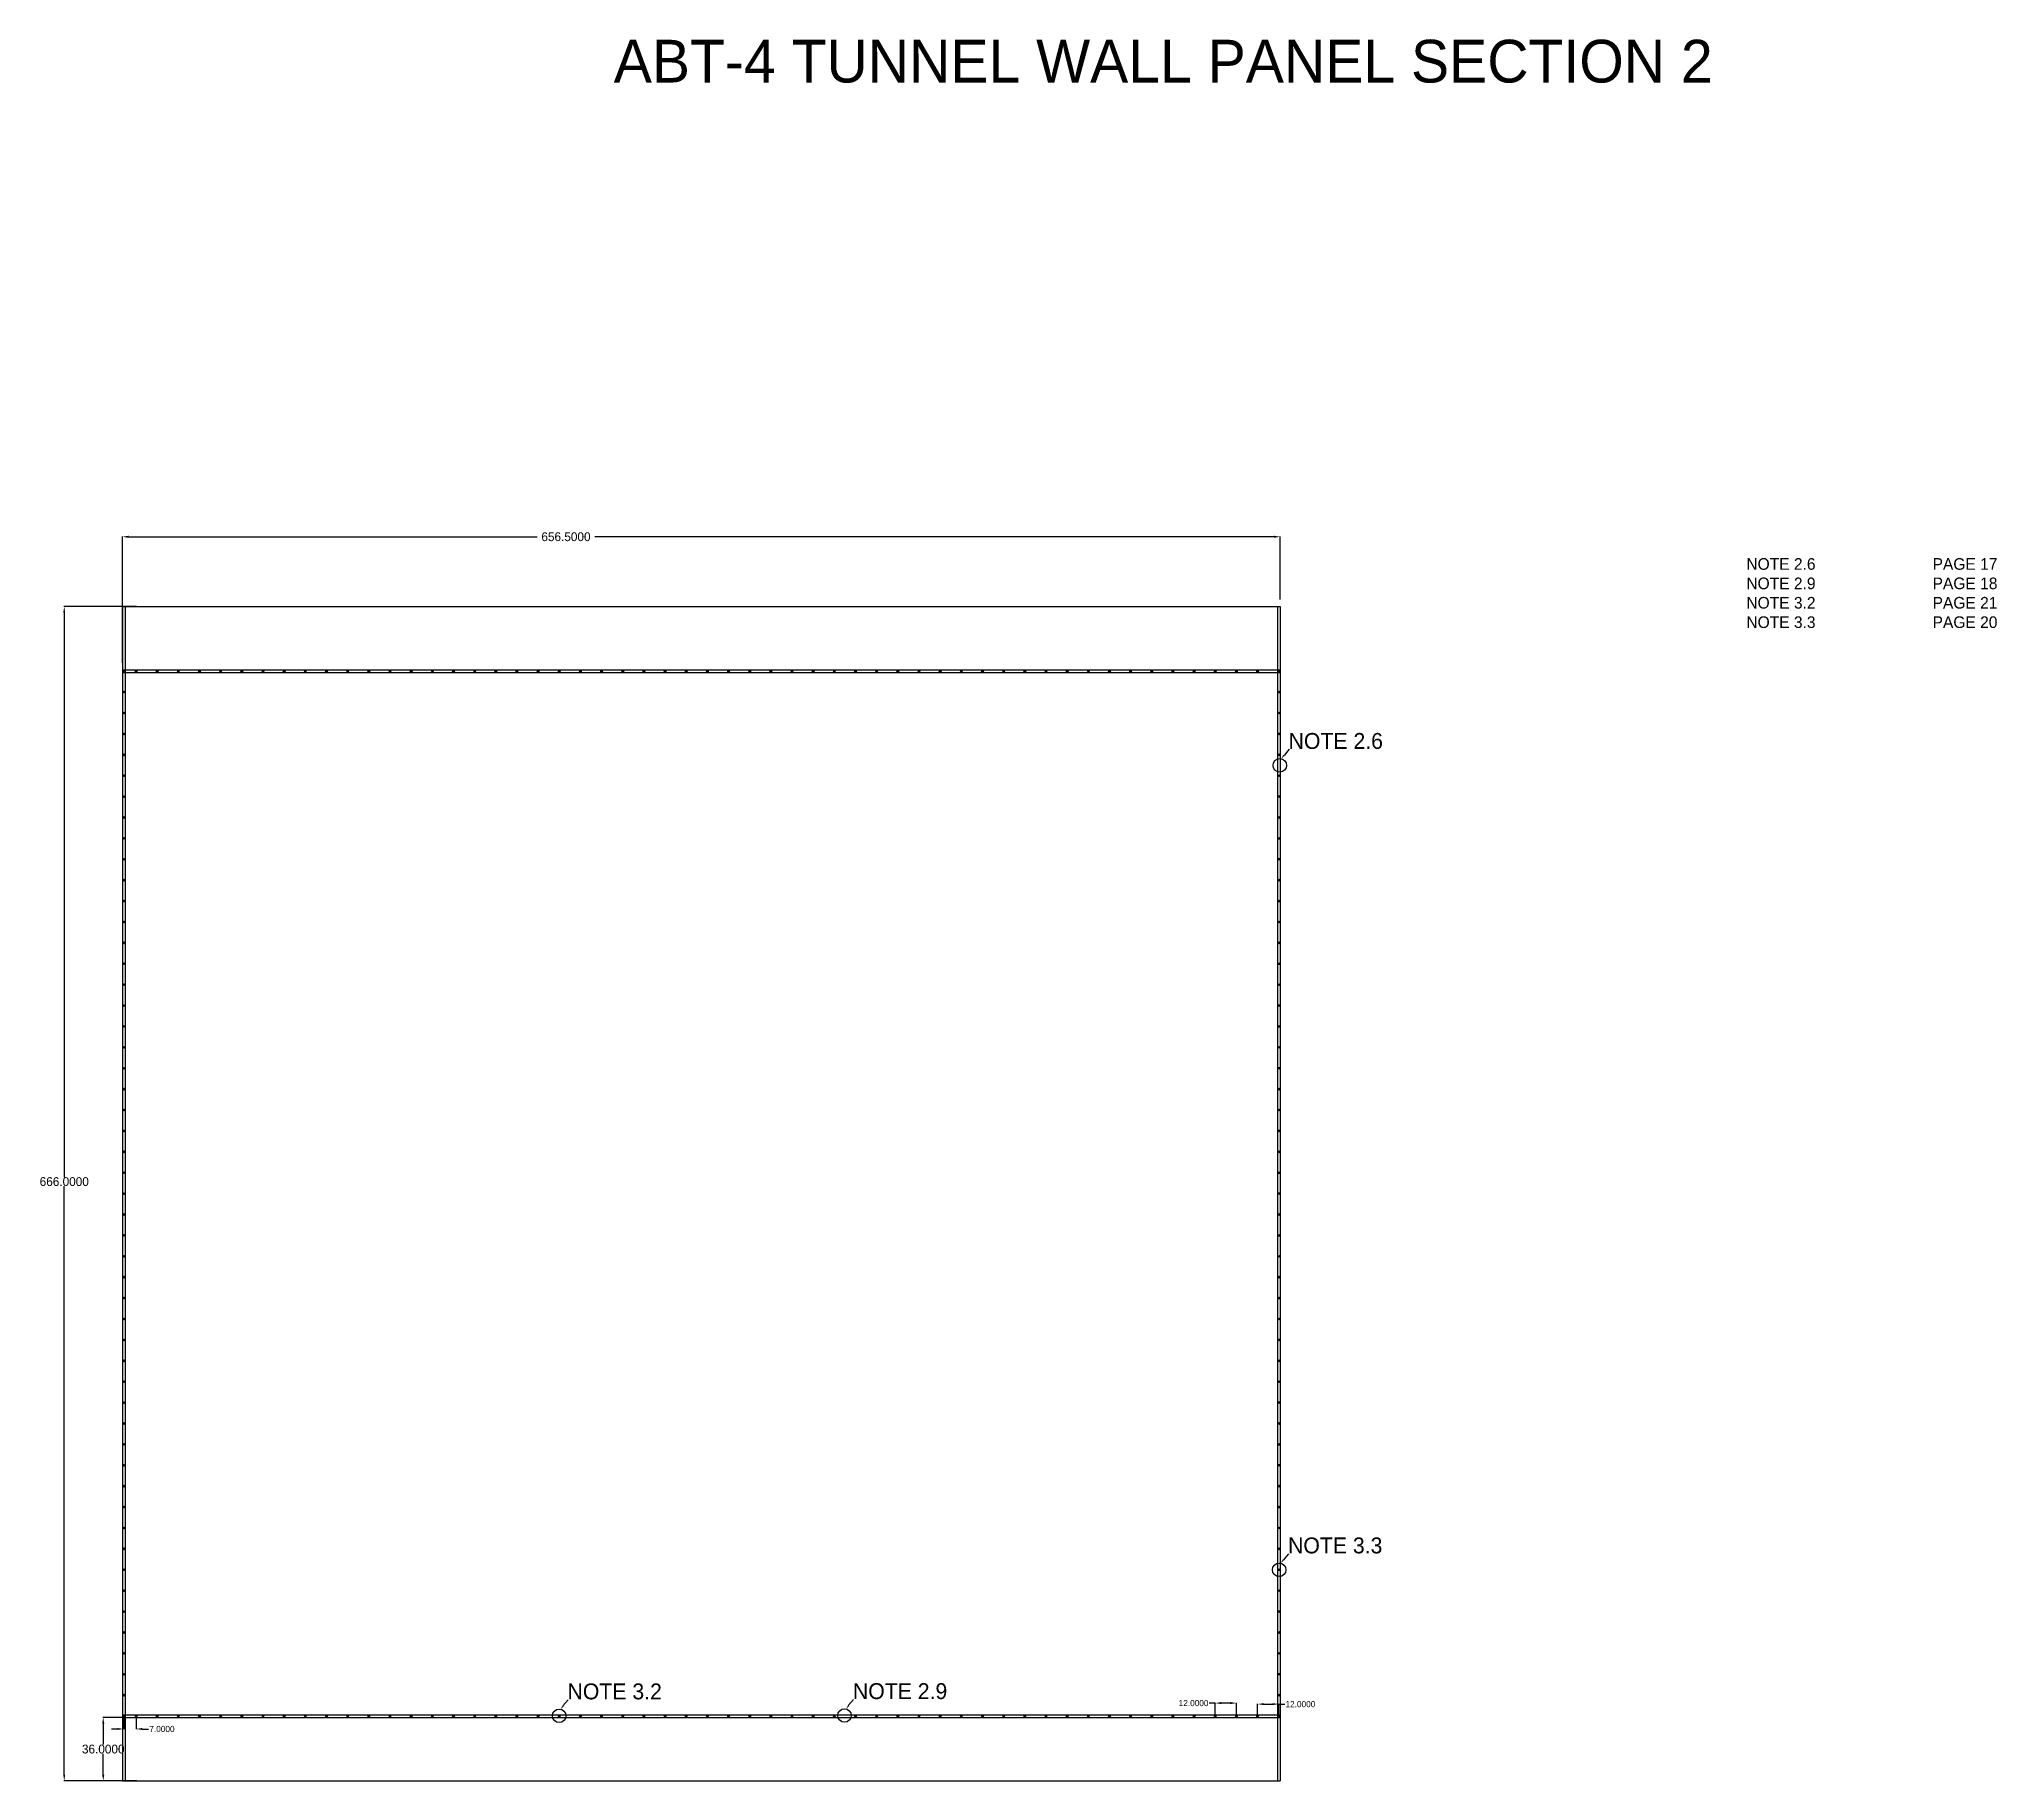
# Model space of a CAD drawing. Header units: inches. Extents: x -1914 to 19746, y -1697 to -663.
# Drawn here: x 10071 to 11181, y -1651 to -663 of the extents above; entities that cross this region are included whole.
import ezdxf

# ---------------------------------------------------------------- set-up
doc = ezdxf.new("R2010")
doc.units = ezdxf.units.IN
doc.header["$MEASUREMENT"] = 0
for name, color, linetype in [('DIMENSION', 7, 'Continuous'), ('FINISH', 1, 'Continuous'), ('GROMMET', 7, 'Continuous'), ('TEXT', 7, 'Continuous'), ('WEBB', 5, 'Continuous')]:
    doc.layers.add(name, color=color, linetype=linetype)
doc.dimstyles.get("Standard").update_dxf_attribs({"dimtxt": 3.5, "dimasz": 3.5, "dimexe": 0.18, "dimexo": 0.0625, "dimgap": 0.09, "dimtad": 0, "dimtih": 1, "dimtoh": 1, "dimdec": 4, "dimzin": 0, "dimdsep": 46, "dimtxsty": 'Standard', "dimcen": 0.09, "dimadec": 0, "dimazin": 0, "dimtfac": 1, "dimtdec": 4, "dimtofl": 0, "dimtmove": 0, "dimatfit": 3, "dimfxl": 0, "dimtolj": 1, "dimtzin": 0, "dimarcsym": 0})

msp = doc.modelspace()

# ---------------------------------------------------------------- texts
at = {"layer": 'TEXT'}
for s, height, p in [('ABT-4 TUNNEL WALL PANEL SECTION 2', 24.238976, (10396.50015, -687.91719)), ('NOTE 2.6', 9, (10779.19627, -1065.7838)), ('NOTE 3.3', 9, (10778.87316, -1521.99117)), ('NOTE 3.2', 9, (10370.2838, -1604.77262)), ('NOTE 2.9', 9, (10532.12549, -1604.61041))]:
    msp.add_text(s, height=height, dxfattribs=at).set_placement(p)
at = {"layer": 'TEXT', "insert": (11038.7815, -957.62834), "char_height": 6.6, "width": 210.3834797, "attachment_point": 1}
msp.add_mtext('NOTE 2.6^I^I^IPAGE 17\\PNOTE 2.9^I^I^IPAGE 18\\PNOTE 3.2^I^I ^IPAGE 21\\PNOTE 3.3^I^I^IPAGE 20', dxfattribs=at)

# ---------------------------------------------------------------- blocks, each defined once
blk = doc.blocks.new('*D60')
at = {"layer": 'DEFPOINTS', "color": 0}
for p in [(10084.9, -985), (10129.9, -985), (10129.9, -1651)]:
    blk.add_point(p, dxfattribs=at)
at = {"layer": 'DIMENSION', "color": 0, "lineweight": -2}
for p, q in [((10125.9, -985), (10084.7, -985)), ((10084.9, -988.5), (10084.9, -1308.6)), ((10084.9, -1647.5), (10084.9, -1313.8)), ((10125.9, -1651), (10084.7, -1651))]:
    blk.add_line(p, q, dxfattribs=at)
at = {"layer": 'DIMENSION', "color": 0}
for points in [[(10084.3, -988.5), (10085.4, -988.5), (10084.9, -985)], [(10084.3, -1647.5), (10085.4, -1647.5), (10084.9, -1651)]]:
    blk.add_solid(points, dxfattribs=at)
at = {"layer": 'DIMENSION', "color": 0, "insert": (10084.9, -1311.2), "char_height": 5, "attachment_point": 5}
blk.add_mtext('\\A1;666.0000', dxfattribs=at)
blk = doc.blocks.new('*D34')
at = {"layer": 'DEFPOINTS', "color": 0}
for p in [(10774.4, -945.5), (10774.4, -985), (10117.9, -1021)]:
    blk.add_point(p, dxfattribs=at)
at = {"layer": 'DIMENSION', "color": 0, "lineweight": -2}
for p, q in [((10117.9, -1017), (10117.9, -945.3)), ((10121.4, -945.5), (10353, -945.5)), ((10770.9, -945.5), (10385.7, -945.5)), ((10774.4, -981), (10774.4, -945.3))]:
    blk.add_line(p, q, dxfattribs=at)
at = {"layer": 'DIMENSION', "color": 0}
for points in [[(10121.4, -944.9), (10121.4, -946.1), (10117.9, -945.5)], [(10770.9, -944.9), (10770.9, -946.1), (10774.4, -945.5)]]:
    blk.add_solid(points, dxfattribs=at)
at = {"layer": 'DIMENSION', "color": 0, "insert": (10369.4, -945.5), "char_height": 5, "attachment_point": 5}
blk.add_mtext('\\A1;656.5000', dxfattribs=at)
blk = doc.blocks.new('*D129')
at = {"layer": 'DEFPOINTS', "color": 0}
for p in [(10107, -1615), (10117.9, -1615), (10117.9, -1651)]:
    blk.add_point(p, dxfattribs=at)
at = {"layer": 'TEXT', "color": 0, "lineweight": -2}
for p, q in [((10117.8, -1615), (10106.8, -1615)), ((10107, -1618.5), (10107, -1630.4)), ((10107, -1647.5), (10107, -1635.6)), ((10117.8, -1651), (10106.8, -1651))]:
    blk.add_line(p, q, dxfattribs=at)
at = {"layer": 'TEXT', "color": 0}
for points in [[(10106.4, -1618.5), (10107.6, -1618.5), (10107, -1615)], [(10106.4, -1647.5), (10107.6, -1647.5), (10107, -1651)]]:
    blk.add_solid(points, dxfattribs=at)
at = {"layer": 'TEXT', "color": 0, "insert": (10107, -1633), "char_height": 5, "attachment_point": 5}
blk.add_mtext('\\A1;36.0000', dxfattribs=at)
blk = doc.blocks.new('*D140')
at = {"layer": 'DEFPOINTS', "color": 0}
for p in [(10773.6, -1607.5), (10761.6, -1614.2), (10773.6, -1614.2)]:
    blk.add_point(p, dxfattribs=at)
at = {"layer": 'TEXT', "color": 0, "lineweight": -2}
for p, q in [((10761.6, -1614.2), (10761.6, -1607.3)), ((10765.1, -1607.5), (10770.1, -1607.5)), ((10773.6, -1614.2), (10773.6, -1607.3)), ((10773.6, -1607.5), (10777.1, -1607.5))]:
    blk.add_line(p, q, dxfattribs=at)
at = {"layer": 'TEXT', "color": 0}
for points in [[(10765.1, -1606.9), (10765.1, -1608), (10761.6, -1607.5)], [(10770.1, -1606.9), (10770.1, -1608), (10773.6, -1607.5)]]:
    blk.add_solid(points, dxfattribs=at)
at = {"layer": 'TEXT', "color": 0, "insert": (10785.9, -1607.5), "char_height": 3.5, "attachment_point": 5}
blk.add_mtext('\\A1;12.0000', dxfattribs=at)
blk = doc.blocks.new('*D141')
at = {"layer": 'DEFPOINTS', "color": 0}
for p in [(10737.6, -1606.9), (10737.6, -1614.2), (10749.6, -1614.2)]:
    blk.add_point(p, dxfattribs=at)
at = {"layer": 'TEXT', "color": 0, "lineweight": -2}
for p, q in [((10737.6, -1606.9), (10734.1, -1606.9)), ((10737.6, -1614.2), (10737.6, -1606.7)), ((10746.1, -1606.9), (10741.1, -1606.9)), ((10749.6, -1614.2), (10749.6, -1606.7))]:
    blk.add_line(p, q, dxfattribs=at)
at = {"layer": 'TEXT', "color": 0}
for points in [[(10741.1, -1606.3), (10741.1, -1607.5), (10737.6, -1606.9)], [(10746.1, -1606.3), (10746.1, -1607.5), (10749.6, -1606.9)]]:
    blk.add_solid(points, dxfattribs=at)
at = {"layer": 'TEXT', "color": 0, "insert": (10725.3, -1606.9), "char_height": 3.5, "attachment_point": 5}
blk.add_mtext('\\A1;12.0000', dxfattribs=at)
blk = doc.blocks.new('*D143')
at = {"layer": 'DEFPOINTS', "color": 0}
for p in [(10118.6, -1614.2), (10125.6, -1614.2), (10125.6, -1621.6)]:
    blk.add_point(p, dxfattribs=at)
at = {"layer": 'TEXT', "color": 0, "lineweight": -2}
for p, q in [((10118.6, -1614.3), (10118.6, -1621.7)), ((10125.6, -1614.3), (10125.6, -1621.7)), ((10115.1, -1621.6), (10111.6, -1621.6)), ((10129.1, -1621.6), (10132.6, -1621.6))]:
    blk.add_line(p, q, dxfattribs=at)
at = {"layer": 'TEXT', "color": 0}
for points in [[(10115.1, -1621), (10115.1, -1622.1), (10118.6, -1621.6)], [(10129.1, -1621), (10129.1, -1622.1), (10125.6, -1621.6)]]:
    blk.add_solid(points, dxfattribs=at)
at = {"layer": 'TEXT', "color": 0, "insert": (10140.3, -1621.6), "char_height": 3.5, "attachment_point": 5}
blk.add_mtext('\\A1;7.0000', dxfattribs=at)

# ---------------------------------------------------------------- dimensions: what is measured, and where the dimension line sits
at = {"layer": 'DIMENSION'}
dim = msp.add_linear_dim(base=(10774.35704, -945.48912), p1=(10117.85704, -1020.98912), p2=(10774.35704, -984.98912), dimstyle='Standard', override={"dimscale": 1, "dimtxt": 5, "dimexo": 4, "dimcen": 6, "dimatfit": 3}, dxfattribs=at)
dim.commit()
dim.dimension.update_dxf_attribs({"geometry": '*D34', "text_midpoint": (10369.35704, -945.48912), "dimtype": 160})
dim = msp.add_linear_dim(base=(10084.85704, -984.98912), p1=(10129.85704, -1650.98912), p2=(10129.85704, -984.98912), angle=90, dimstyle='Standard', override={"dimscale": 1, "dimtxt": 5, "dimexo": 4, "dimcen": 6, "dimatfit": 3}, dxfattribs=at)
dim.commit()
dim.dimension.update_dxf_attribs({"geometry": '*D60', "text_midpoint": (10084.85704, -1311.23912), "dimtype": 160})
at = {"layer": 'TEXT'}
for base, p1, p2, picture, middle in [((10737.60704, -1606.89043), (10749.60704, -1614.23912), (10737.60704, -1614.23912), '*D141', (10725.26704, -1606.89043)), ((10773.60704, -1607.45738), (10761.60704, -1614.23912), (10773.60704, -1614.23912), '*D140', (10785.94704, -1607.45738)), ((10125.60704, -1621.55104), (10118.60704, -1614.23912), (10125.60704, -1614.23912), '*D143', (10140.28037, -1621.55104))]:
    dim = msp.add_linear_dim(base=base, p1=p1, p2=p2, dimstyle='Standard', dxfattribs=at)
    dim.commit()
    dim.dimension.update_dxf_attribs({"geometry": picture, "text_midpoint": middle})
dim = msp.add_linear_dim(base=(10106.99787, -1614.98912), p1=(10117.85704, -1650.98912), p2=(10117.85704, -1614.98912), angle=90, dimstyle='Standard', override={"dimtxt": 5}, dxfattribs=at)
dim.commit()
dim.dimension.update_dxf_attribs({"geometry": '*D129', "text_midpoint": (10106.99787, -1632.98912)})

# ---------------------------------------------------------------- linework, layer by layer
at = {"layer": 'FINISH'}
for p, q in [((10117.85704, -984.98912), (10774.35704, -984.98912)), ((10117.85704, -1650.98912), (10774.35704, -1650.98912))]:
    msp.add_line(p, q, dxfattribs=at)
at = {"layer": 'GROMMET'}
for centre, radius in [((10118.60704, -1021.73912), 0.5), ((10125.60704, -1021.73912), 0.5), ((10137.60704, -1021.73912), 0.5), ((10149.60704, -1021.73912), 0.5), ((10161.60704, -1021.73912), 0.5), ((10173.60704, -1021.73912), 0.5), ((10185.60704, -1021.73912), 0.5), ((10197.60704, -1021.73912), 0.5), ((10209.60704, -1021.73912), 0.5), ((10221.60704, -1021.73912), 0.5), ((10233.60704, -1021.73912), 0.5), ((10245.60704, -1021.73912), 0.5), ((10257.60704, -1021.73912), 0.5), ((10269.60704, -1021.73912), 0.5), ((10281.60704, -1021.73912), 0.5), ((10293.60704, -1021.73912), 0.5), ((10305.60704, -1021.73912), 0.5), ((10317.60704, -1021.73912), 0.5), ((10329.60704, -1021.73912), 0.5), ((10341.60704, -1021.73912), 0.5), ((10353.60704, -1021.73912), 0.5), ((10365.60704, -1021.73912), 0.5), ((10377.60704, -1021.73912), 0.5), ((10389.60704, -1021.73912), 0.5), ((10401.60704, -1021.73912), 0.5), ((10413.60704, -1021.73912), 0.5), ((10425.60704, -1021.73912), 0.5), ((10437.60704, -1021.73912), 0.5), ((10449.60704, -1021.73912), 0.5), ((10461.60704, -1021.73912), 0.5), ((10473.60704, -1021.73912), 0.5), ((10485.60704, -1021.73912), 0.5), ((10497.60704, -1021.73912), 0.5), ((10509.60704, -1021.73912), 0.5), ((10521.60704, -1021.73912), 0.5), ((10533.60704, -1021.73912), 0.5), ((10545.60704, -1021.73912), 0.5), ((10557.60704, -1021.73912), 0.5), ((10569.60704, -1021.73912), 0.5), ((10581.60704, -1021.73912), 0.5), ((10593.60704, -1021.73912), 0.5), ((10605.60704, -1021.73912), 0.5), ((10617.60704, -1021.73912), 0.5), ((10629.60704, -1021.73912), 0.5), ((10641.60704, -1021.73912), 0.5), ((10653.60704, -1021.73912), 0.5), ((10665.60704, -1021.73912), 0.5), ((10677.60704, -1021.73912), 0.5), ((10689.60704, -1021.73912), 0.5), ((10701.60704, -1021.73912), 0.5), ((10713.60704, -1021.73912), 0.5), ((10725.60704, -1021.73912), 0.5), ((10737.60704, -1021.73912), 0.5), ((10749.60704, -1021.73912), 0.5), ((10761.60704, -1021.73912), 0.5), ((10773.60704, -1021.73912), 0.5), ((10118.60704, -1021.73912), 0.25), ((10125.60704, -1021.73912), 0.25), ((10137.60704, -1021.73912), 0.25), ((10149.60704, -1021.73912), 0.25), ((10161.60704, -1021.73912), 0.25), ((10173.60704, -1021.73912), 0.25), ((10185.60704, -1021.73912), 0.25), ((10197.60704, -1021.73912), 0.25), ((10209.60704, -1021.73912), 0.25), ((10221.60704, -1021.73912), 0.25), ((10233.60704, -1021.73912), 0.25), ((10245.60704, -1021.73912), 0.25), ((10257.60704, -1021.73912), 0.25), ((10269.60704, -1021.73912), 0.25), ((10281.60704, -1021.73912), 0.25), ((10293.60704, -1021.73912), 0.25), ((10305.60704, -1021.73912), 0.25), ((10317.60704, -1021.73912), 0.25), ((10329.60704, -1021.73912), 0.25), ((10341.60704, -1021.73912), 0.25), ((10353.60704, -1021.73912), 0.25), ((10365.60704, -1021.73912), 0.25), ((10377.60704, -1021.73912), 0.25), ((10389.60704, -1021.73912), 0.25), ((10401.60704, -1021.73912), 0.25), ((10413.60704, -1021.73912), 0.25), ((10425.60704, -1021.73912), 0.25), ((10437.60704, -1021.73912), 0.25), ((10449.60704, -1021.73912), 0.25), ((10461.60704, -1021.73912), 0.25), ((10473.60704, -1021.73912), 0.25), ((10485.60704, -1021.73912), 0.25), ((10497.60704, -1021.73912), 0.25), ((10509.60704, -1021.73912), 0.25), ((10521.60704, -1021.73912), 0.25), ((10533.60704, -1021.73912), 0.25), ((10545.60704, -1021.73912), 0.25), ((10557.60704, -1021.73912), 0.25), ((10569.60704, -1021.73912), 0.25), ((10581.60704, -1021.73912), 0.25), ((10593.60704, -1021.73912), 0.25), ((10605.60704, -1021.73912), 0.25), ((10617.60704, -1021.73912), 0.25), ((10629.60704, -1021.73912), 0.25), ((10641.60704, -1021.73912), 0.25), ((10653.60704, -1021.73912), 0.25), ((10665.60704, -1021.73912), 0.25), ((10677.60704, -1021.73912), 0.25), ((10689.60704, -1021.73912), 0.25), ((10701.60704, -1021.73912), 0.25), ((10713.60704, -1021.73912), 0.25), ((10725.60704, -1021.73912), 0.25), ((10737.60704, -1021.73912), 0.25), ((10749.60704, -1021.73912), 0.25), ((10761.60704, -1021.73912), 0.25), ((10773.60704, -1021.73912), 0.25), ((10118.60704, -1033.58912), 0.5), ((10118.60704, -1033.58912), 0.25), ((10773.60704, -1033.58912), 0.5), ((10773.60704, -1033.58912), 0.25), ((10118.60704, -1045.43912), 0.5), ((10118.60704, -1045.43912), 0.25), ((10773.60704, -1045.43912), 0.5), ((10773.60704, -1045.43912), 0.25), ((10118.60704, -1057.28912), 0.5), ((10118.60704, -1057.28912), 0.25), ((10773.60704, -1057.28912), 0.5), ((10773.60704, -1057.28912), 0.25), ((10118.60704, -1069.13912), 0.5), ((10118.60704, -1069.13912), 0.25), ((10773.60704, -1069.13912), 0.5), ((10773.60704, -1069.13912), 0.25), ((10118.60704, -1080.98912), 0.5), ((10118.60704, -1080.98912), 0.25), ((10773.60704, -1080.98912), 0.5), ((10773.60704, -1080.98912), 0.25), ((10118.60704, -1092.83912), 0.5), ((10118.60704, -1092.83912), 0.25), ((10773.60704, -1092.83912), 0.5), ((10773.60704, -1092.83912), 0.25), ((10118.60704, -1104.68912), 0.5), ((10118.60704, -1104.68912), 0.25), ((10773.60704, -1104.68912), 0.5), ((10773.60704, -1104.68912), 0.25), ((10118.60704, -1116.53912), 0.5), ((10118.60704, -1116.53912), 0.25), ((10773.60704, -1116.53912), 0.5), ((10773.60704, -1116.53912), 0.25), ((10118.60704, -1128.38912), 0.5), ((10118.60704, -1128.38912), 0.25), ((10773.60704, -1128.38912), 0.5), ((10773.60704, -1128.38912), 0.25), ((10118.60704, -1140.23912), 0.5), ((10118.60704, -1140.23912), 0.25), ((10773.60704, -1140.23912), 0.5), ((10773.60704, -1140.23912), 0.25), ((10118.60704, -1152.08912), 0.5), ((10118.60704, -1152.08912), 0.25), ((10773.60704, -1152.08912), 0.5), ((10773.60704, -1152.08912), 0.25), ((10118.60704, -1163.93912), 0.5), ((10118.60704, -1163.93912), 0.25), ((10773.60704, -1163.93912), 0.5), ((10773.60704, -1163.93912), 0.25), ((10118.60704, -1175.78912), 0.5), ((10118.60704, -1175.78912), 0.25), ((10773.60704, -1175.78912), 0.5), ((10773.60704, -1175.78912), 0.25), ((10118.60704, -1187.63912), 0.5), ((10118.60704, -1187.63912), 0.25), ((10773.60704, -1187.63912), 0.5), ((10773.60704, -1187.63912), 0.25), ((10118.60704, -1199.48912), 0.5), ((10118.60704, -1199.48912), 0.25), ((10773.60704, -1199.48912), 0.5), ((10773.60704, -1199.48912), 0.25), ((10118.60704, -1211.33912), 0.5), ((10118.60704, -1211.33912), 0.25), ((10773.60704, -1211.33912), 0.5), ((10773.60704, -1211.33912), 0.25), ((10118.60704, -1223.18912), 0.5), ((10118.60704, -1223.18912), 0.25), ((10773.60704, -1223.18912), 0.5), ((10773.60704, -1223.18912), 0.25), ((10118.60704, -1235.03912), 0.5), ((10118.60704, -1235.03912), 0.25), ((10773.60704, -1235.03912), 0.5), ((10773.60704, -1235.03912), 0.25), ((10118.60704, -1246.88912), 0.5), ((10118.60704, -1246.88912), 0.25), ((10773.60704, -1246.88912), 0.5), ((10773.60704, -1246.88912), 0.25), ((10118.60704, -1258.73912), 0.5), ((10118.60704, -1258.73912), 0.25), ((10773.60704, -1258.73912), 0.5), ((10773.60704, -1258.73912), 0.25), ((10118.60704, -1270.58912), 0.5), ((10118.60704, -1270.58912), 0.25), ((10773.60704, -1270.58912), 0.5), ((10773.60704, -1270.58912), 0.25), ((10118.60704, -1282.43912), 0.5), ((10118.60704, -1282.43912), 0.25), ((10773.60704, -1282.43912), 0.5), ((10773.60704, -1282.43912), 0.25), ((10118.60704, -1294.28912), 0.5), ((10118.60704, -1294.28912), 0.25), ((10773.60704, -1294.28912), 0.5), ((10773.60704, -1294.28912), 0.25), ((10118.60704, -1306.13912), 0.5), ((10118.60704, -1306.13912), 0.25), ((10773.60704, -1306.13912), 0.5), ((10773.60704, -1306.13912), 0.25), ((10118.60704, -1317.98912), 0.5), ((10118.60704, -1317.98912), 0.25), ((10773.60704, -1317.98912), 0.5), ((10773.60704, -1317.98912), 0.25), ((10118.60704, -1329.83912), 0.5), ((10118.60704, -1329.83912), 0.25), ((10773.60704, -1329.83912), 0.5), ((10773.60704, -1329.83912), 0.25), ((10118.60704, -1341.68912), 0.5), ((10118.60704, -1341.68912), 0.25), ((10773.60704, -1341.68912), 0.5), ((10773.60704, -1341.68912), 0.25), ((10118.60704, -1353.53912), 0.5), ((10118.60704, -1353.53912), 0.25), ((10773.60704, -1353.53912), 0.5), ((10773.60704, -1353.53912), 0.25), ((10118.60704, -1365.38912), 0.5), ((10118.60704, -1365.38912), 0.25), ((10773.60704, -1365.38912), 0.5), ((10773.60704, -1365.38912), 0.25), ((10118.60704, -1377.23912), 0.5), ((10118.60704, -1377.23912), 0.25), ((10773.60704, -1377.23912), 0.5), ((10773.60704, -1377.23912), 0.25), ((10118.60704, -1389.08912), 0.5), ((10118.60704, -1389.08912), 0.25), ((10773.60704, -1389.08912), 0.5), ((10773.60704, -1389.08912), 0.25), ((10118.60704, -1400.93912), 0.5), ((10118.60704, -1400.93912), 0.25), ((10773.60704, -1400.93912), 0.5), ((10773.60704, -1400.93912), 0.25), ((10118.60704, -1412.78912), 0.5), ((10118.60704, -1412.78912), 0.25), ((10773.60704, -1412.78912), 0.5), ((10773.60704, -1412.78912), 0.25), ((10118.60704, -1424.63912), 0.5), ((10118.60704, -1424.63912), 0.25), ((10773.60704, -1424.63912), 0.5), ((10773.60704, -1424.63912), 0.25), ((10118.60704, -1436.48912), 0.5), ((10118.60704, -1436.48912), 0.25), ((10773.60704, -1436.48912), 0.5), ((10773.60704, -1436.48912), 0.25), ((10118.60704, -1448.33912), 0.5), ((10118.60704, -1448.33912), 0.25), ((10773.60704, -1448.33912), 0.5), ((10773.60704, -1448.33912), 0.25), ((10118.60704, -1460.18912), 0.5), ((10118.60704, -1460.18912), 0.25), ((10773.60704, -1460.18912), 0.5), ((10773.60704, -1460.18912), 0.25), ((10118.60704, -1472.03912), 0.5), ((10118.60704, -1472.03912), 0.25), ((10773.60704, -1472.03912), 0.5), ((10773.60704, -1472.03912), 0.25), ((10118.60704, -1483.88912), 0.5), ((10118.60704, -1483.88912), 0.25), ((10773.60704, -1483.88912), 0.5), ((10773.60704, -1483.88912), 0.25), ((10118.60704, -1495.73912), 0.5), ((10118.60704, -1495.73912), 0.25), ((10773.60704, -1495.73912), 0.5), ((10773.60704, -1495.73912), 0.25), ((10118.60704, -1507.58912), 0.5), ((10118.60704, -1507.58912), 0.25), ((10773.60704, -1507.58912), 0.5), ((10773.60704, -1507.58912), 0.25), ((10118.60704, -1519.43912), 0.5), ((10118.60704, -1519.43912), 0.25), ((10773.60704, -1519.43912), 0.5), ((10773.60704, -1519.43912), 0.25), ((10118.60704, -1531.28912), 0.5), ((10118.60704, -1531.28912), 0.25), ((10773.60704, -1531.28912), 0.5), ((10773.60704, -1531.28912), 0.25), ((10118.60704, -1543.13912), 0.5), ((10118.60704, -1543.13912), 0.25), ((10773.60704, -1543.13912), 0.5), ((10773.60704, -1543.13912), 0.25), ((10118.60704, -1554.98912), 0.5), ((10118.60704, -1554.98912), 0.25), ((10773.60704, -1554.98912), 0.5), ((10773.60704, -1554.98912), 0.25), ((10118.60704, -1566.83912), 0.5), ((10118.60704, -1566.83912), 0.25), ((10773.60704, -1566.83912), 0.5), ((10773.60704, -1566.83912), 0.25), ((10118.60704, -1578.68912), 0.5), ((10118.60704, -1578.68912), 0.25), ((10773.60704, -1578.68912), 0.5), ((10773.60704, -1578.68912), 0.25), ((10118.60704, -1590.53912), 0.5), ((10118.60704, -1590.53912), 0.25), ((10773.60704, -1590.53912), 0.5), ((10773.60704, -1590.53912), 0.25), ((10118.60704, -1602.38912), 0.5), ((10118.60704, -1602.38912), 0.25), ((10773.60704, -1602.38912), 0.5), ((10773.60704, -1602.38912), 0.25), ((10118.60704, -1614.23912), 0.5), ((10118.60704, -1614.23912), 0.25), ((10125.60704, -1614.23912), 0.5), ((10125.60704, -1614.23912), 0.25), ((10137.60704, -1614.23912), 0.5), ((10137.60704, -1614.23912), 0.25), ((10149.60704, -1614.23912), 0.5), ((10149.60704, -1614.23912), 0.25), ((10161.60704, -1614.23912), 0.5), ((10161.60704, -1614.23912), 0.25), ((10173.60704, -1614.23912), 0.5), ((10173.60704, -1614.23912), 0.25), ((10185.60704, -1614.23912), 0.5), ((10185.60704, -1614.23912), 0.25), ((10197.60704, -1614.23912), 0.5), ((10197.60704, -1614.23912), 0.25), ((10209.60704, -1614.23912), 0.5), ((10209.60704, -1614.23912), 0.25), ((10221.60704, -1614.23912), 0.5), ((10221.60704, -1614.23912), 0.25), ((10233.60704, -1614.23912), 0.5), ((10233.60704, -1614.23912), 0.25), ((10245.60704, -1614.23912), 0.5), ((10245.60704, -1614.23912), 0.25), ((10257.60704, -1614.23912), 0.5), ((10257.60704, -1614.23912), 0.25), ((10269.60704, -1614.23912), 0.5), ((10269.60704, -1614.23912), 0.25), ((10281.60704, -1614.23912), 0.5), ((10281.60704, -1614.23912), 0.25), ((10293.60704, -1614.23912), 0.5), ((10293.60704, -1614.23912), 0.25), ((10305.60704, -1614.23912), 0.5), ((10305.60704, -1614.23912), 0.25), ((10317.60704, -1614.23912), 0.5), ((10317.60704, -1614.23912), 0.25), ((10329.60704, -1614.23912), 0.5), ((10329.60704, -1614.23912), 0.25), ((10341.60704, -1614.23912), 0.5), ((10341.60704, -1614.23912), 0.25), ((10353.60704, -1614.23912), 0.5), ((10353.60704, -1614.23912), 0.25), ((10365.60704, -1614.23912), 0.5), ((10365.60704, -1614.23912), 0.25), ((10377.60704, -1614.23912), 0.5), ((10377.60704, -1614.23912), 0.25), ((10389.60704, -1614.23912), 0.5), ((10389.60704, -1614.23912), 0.25), ((10401.60704, -1614.23912), 0.5), ((10401.60704, -1614.23912), 0.25), ((10413.60704, -1614.23912), 0.5), ((10413.60704, -1614.23912), 0.25), ((10425.60704, -1614.23912), 0.5), ((10425.60704, -1614.23912), 0.25), ((10437.60704, -1614.23912), 0.5), ((10437.60704, -1614.23912), 0.25), ((10449.60704, -1614.23912), 0.5), ((10449.60704, -1614.23912), 0.25), ((10461.60704, -1614.23912), 0.5), ((10461.60704, -1614.23912), 0.25), ((10473.60704, -1614.23912), 0.5), ((10473.60704, -1614.23912), 0.25), ((10485.60704, -1614.23912), 0.5), ((10485.60704, -1614.23912), 0.25), ((10497.60704, -1614.23912), 0.5), ((10497.60704, -1614.23912), 0.25), ((10509.60704, -1614.23912), 0.5), ((10509.60704, -1614.23912), 0.25), ((10521.60704, -1614.23912), 0.5), ((10521.60704, -1614.23912), 0.25), ((10533.60704, -1614.23912), 0.5), ((10533.60704, -1614.23912), 0.25), ((10545.60704, -1614.23912), 0.5), ((10545.60704, -1614.23912), 0.25), ((10557.60704, -1614.23912), 0.5), ((10557.60704, -1614.23912), 0.25), ((10569.60704, -1614.23912), 0.5), ((10569.60704, -1614.23912), 0.25), ((10581.60704, -1614.23912), 0.5), ((10581.60704, -1614.23912), 0.25), ((10593.60704, -1614.23912), 0.5), ((10593.60704, -1614.23912), 0.25), ((10605.60704, -1614.23912), 0.5), ((10605.60704, -1614.23912), 0.25), ((10617.60704, -1614.23912), 0.5), ((10617.60704, -1614.23912), 0.25), ((10629.60704, -1614.23912), 0.5), ((10629.60704, -1614.23912), 0.25), ((10641.60704, -1614.23912), 0.5), ((10641.60704, -1614.23912), 0.25), ((10653.60704, -1614.23912), 0.5), ((10653.60704, -1614.23912), 0.25), ((10665.60704, -1614.23912), 0.5), ((10665.60704, -1614.23912), 0.25), ((10677.60704, -1614.23912), 0.5), ((10677.60704, -1614.23912), 0.25), ((10689.60704, -1614.23912), 0.5), ((10689.60704, -1614.23912), 0.25), ((10701.60704, -1614.23912), 0.5), ((10701.60704, -1614.23912), 0.25), ((10713.60704, -1614.23912), 0.5), ((10713.60704, -1614.23912), 0.25), ((10725.60704, -1614.23912), 0.5), ((10725.60704, -1614.23912), 0.25), ((10737.60704, -1614.23912), 0.5), ((10737.60704, -1614.23912), 0.25), ((10749.60704, -1614.23912), 0.5), ((10749.60704, -1614.23912), 0.25), ((10761.60704, -1614.23912), 0.5), ((10761.60704, -1614.23912), 0.25), ((10773.60704, -1614.23912), 0.5), ((10773.60704, -1614.23912), 0.25)]:
    msp.add_circle(centre, radius, dxfattribs=at)
at = {"layer": 'TEXT'}
for p, q in [((10779.47261, -1066.00824), (10776.59189, -1069.48948)), ((10779.1495, -1522.21561), (10776.26878, -1525.69685)), ((10370.56014, -1604.99706), (10367.67943, -1608.4783)), ((10532.40183, -1604.83485), (10529.52111, -1608.31609))]:
    msp.add_line(p, q, dxfattribs=at)
for centre in [(10774.19484, -1075.1238), (10773.87173, -1531.33118), (10365.53238, -1614.11263), (10527.37406, -1613.95042)]:
    msp.add_circle(centre, 3.83358, dxfattribs=at)
for points in [[(10776.27971, -1069.21352), (10776.90408, -1069.76544), (10774.93615, -1071.36258)], [(10775.9566, -1525.42089), (10776.58097, -1525.97281), (10774.61304, -1527.56995)], [(10367.61725, -1608.20234), (10368.24162, -1608.75426), (10366.27369, -1610.3514)], [(10529.45893, -1608.04013), (10530.0833, -1608.59205), (10528.11537, -1610.18919)]]:
    msp.add_solid(points, dxfattribs=at)
at = {"layer": 'WEBB'}
for p, q in [((10117.85704, -984.98912), (10117.85704, -1650.98912)), ((10119.35704, -984.98912), (10119.35704, -1650.98912)), ((10772.85704, -984.98912), (10772.85704, -1650.98912)), ((10774.35704, -984.98912), (10774.35704, -1650.98912)), ((10117.85704, -1020.98912), (10774.35704, -1020.98912)), ((10117.85704, -1022.48912), (10774.35704, -1022.48912)), ((10117.85704, -1613.48912), (10774.35704, -1613.48912)), ((10117.85704, -1614.98912), (10774.35704, -1614.98912))]:
    msp.add_line(p, q, dxfattribs=at)

msp.set_redraw_order([(e.dxf.handle, doc.entitydb.next_handle()) for e in msp.query("TEXT MTEXT ATTDEF DIMENSION ARC_DIMENSION")])  # texts and dimensions are drawn at this point

doc.saveas('drawing.dxf')
